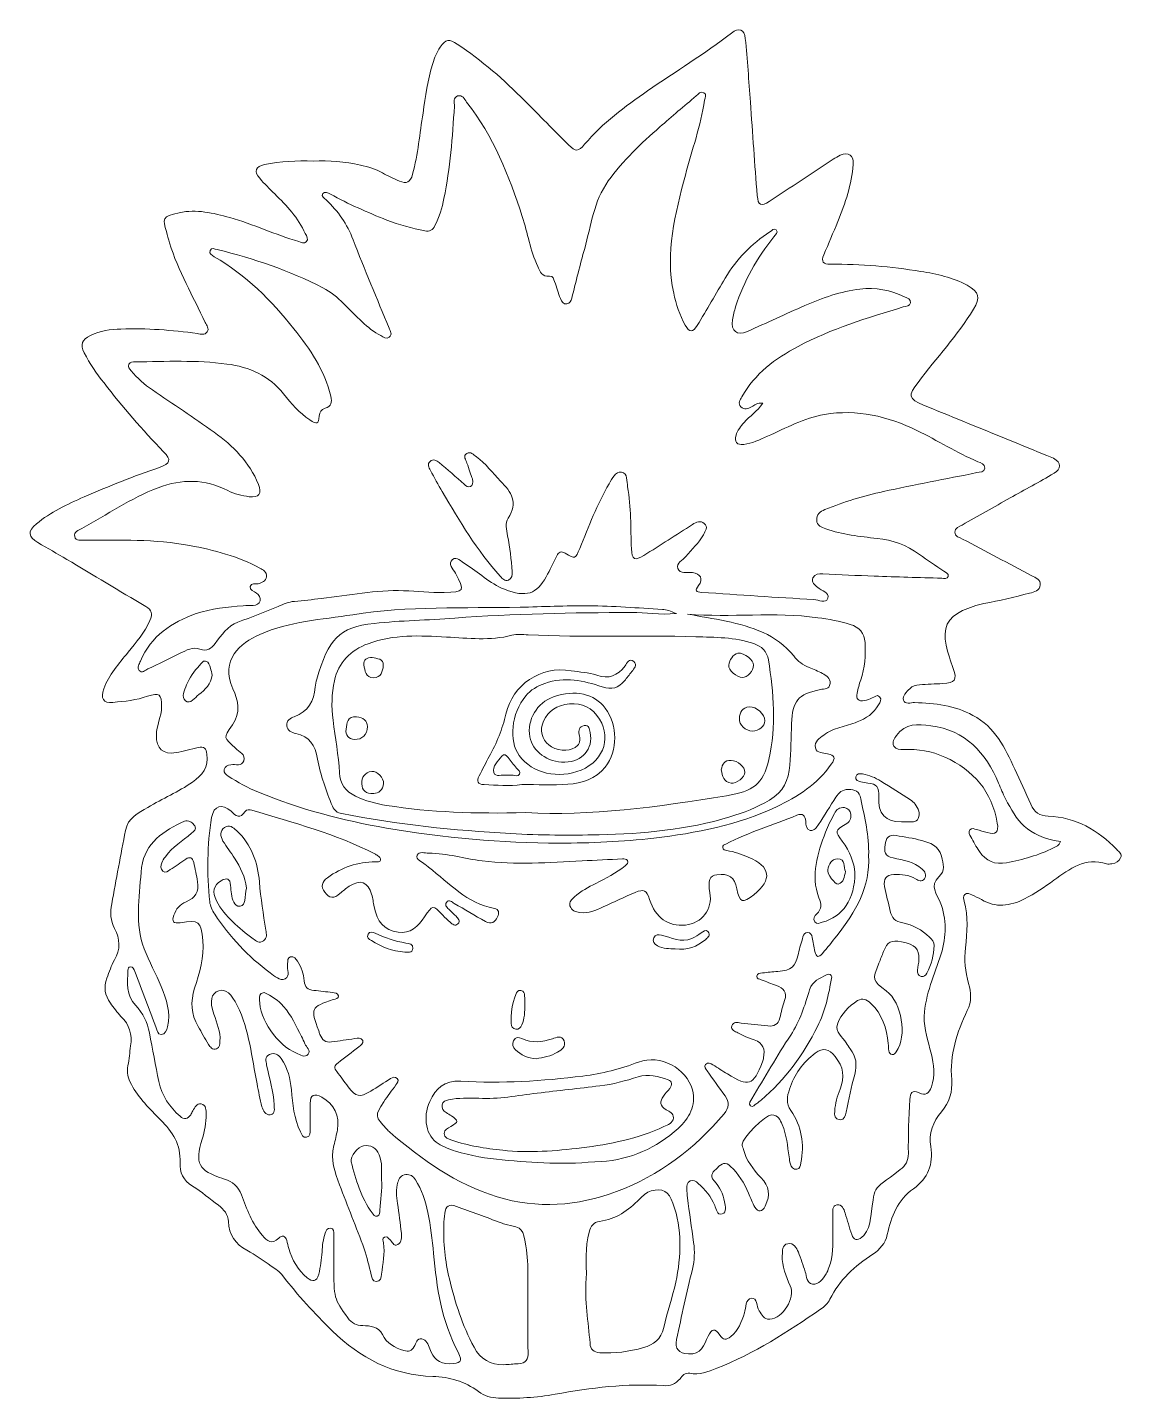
# Model space of a CAD drawing. Header units: inches. Extents: x 116 to 680, y -753 to -47.
import ezdxf

# ---------------------------------------------------------------- set-up
doc = ezdxf.new("R2010")
doc.units = ezdxf.units.IN
doc.header["$MEASUREMENT"] = 0
doc.layers.add('Layer 1', color=7, linetype='Continuous')

# ---------------------------------------------------------------- blocks, each defined once
blk = doc.blocks.new('block 3')
at = {"layer": 'Layer 1', "color": 7, "lineweight": 9}
for points, knots in [([(263.55, -115.63), (271.59, -115.03), (279.73, -115.88), (287.79, -117.58), (291.74, -118.41), (295.52, -119.71), (299.1, -121.65), (301.95, -123.2), (304.89, -124.58), (307.87, -125.86), (311.44, -127.39), (313.52, -126.48), (314.64, -122.37), (317.47, -112.01), (318.31, -101.36), (320.01, -90.83), (321.4, -82.29), (322.39, -73.66), (325, -65.36), (325.94, -62.4), (327.07, -59.51), (328.87, -56.96), (331.81, -52.8), (333.38, -52.54), (337.64, -55.34), (350.37, -63.72), (361.74, -73.73), (372.46, -84.51), (379.99, -92.09), (387.47, -99.72), (395.04, -107.26), (398.69, -110.89), (400, -110.77), (403.25, -106.91), (412.53, -95.9), (424.01, -87.49), (435.72, -79.35), (450.07, -69.37), (465.13, -60.43), (478.91, -49.61), (482.58, -46.73), (485.57, -47.75), (486.04, -52.39), (487.14, -63.3), (487.85, -74.26), (488.66, -85.2), (489.84, -101.23), (490.86, -117.28), (492.2, -133.3), (492.63, -138.43), (494.11, -139.06), (498.38, -136.3), (509.42, -129.16), (520.36, -121.86), (531.35, -114.64), (532.52, -113.88), (533.67, -113.04), (534.94, -112.51), (539.19, -110.72), (542.04, -112.68), (541.66, -117.27), (540.8, -127.54), (537.63, -137.22), (533.7, -146.67), (531.33, -152.39), (528.94, -158.09), (526.48, -163.77), (524.96, -167.27), (526.19, -168.71), (529.81, -168.68), (545.48, -168.51), (561.05, -169.84), (576.48, -172.36), (584.69, -173.7), (592.94, -175.44), (600.39, -179.51), (606.56, -182.89), (607.33, -185.88), (603.64, -191.86), (595.32, -205.33), (584.52, -216.93), (575.01, -229.5), (569.85, -236.32), (569.96, -237.91), (577.88, -241.18), (599.03, -249.91), (620.24, -258.51), (641.43, -267.15), (642.58, -267.62), (643.78, -268), (644.85, -268.6), (648.83, -270.84), (649.05, -274.02), (645.09, -276.34), (637.62, -280.72), (629.97, -284.79), (622.41, -289.02), (614.18, -293.63), (605.95, -298.24), (597.77, -302.95), (596.23, -303.83), (594.02, -304.48), (594.01, -306.67), (594, -308.97), (596.38, -309.34), (597.92, -310.16), (609.78, -316.52), (621.71, -322.76), (633.58, -329.09), (635.57, -330.15), (638.33, -330.98), (638.01, -333.83), (637.67, -336.74), (634.85, -337.51), (632.5, -338.09), (624.69, -340.01), (616.88, -341.96), (608.98, -343.43), (605.11, -344.15), (601.47, -345.39), (598, -347), (590.15, -350.65), (587.56, -356.13), (589.52, -364.89), (590.42, -368.95), (591.79, -372.93), (593.19, -376.86), (595.23, -382.58), (593.99, -384.43), (587.79, -384.62), (583.77, -384.74), (579.75, -385.04), (575.74, -385.22), (573.81, -385.3), (572.11, -385.78), (570.72, -387.24), (569.1, -388.94), (566.9, -390.93), (567.5, -393.08), (568.23, -395.64), (571.25, -394.34), (573.25, -394.39), (583.71, -394.65), (593.95, -395.97), (603.33, -400.96), (614.58, -406.95), (619.82, -417.73), (624.86, -428.62), (627.64, -434.64), (630.5, -440.64), (633.07, -446.76), (634.79, -450.87), (637.72, -452.7), (642, -452.88), (656.28, -453.48), (667.73, -459.96), (677.37, -470.1), (678.48, -471.27), (680.39, -472.22), (679.36, -474.32), (678.48, -476.08), (676.89, -477.08), (674.94, -477.36), (674.03, -477.5), (673.01, -477.66), (672.18, -477.39), (661.13, -473.82), (653.16, -480.09), (645.05, -485.83), (640.12, -489.32), (635.22, -492.82), (629.8, -495.53), (622.45, -499.2), (615.12, -500.21), (607.66, -495.83), (606.06, -494.89), (604.36, -494.11), (602.66, -493.38), (601.56, -492.91), (600.35, -492.16), (599.19, -493.19), (598.05, -494.2), (598.53, -495.46), (598.84, -496.66), (600.91, -504.6), (600.39, -512.61), (599.5, -520.64), (598.82, -526.86), (599.23, -533.02), (601.06, -539.01), (602.52, -543.78), (602.63, -548.23), (600.39, -552.95), (595.03, -564.21), (591.15, -575.81), (592.35, -588.68), (592.9, -594.63), (591.2, -600.4), (587.11, -605.1), (582.6, -610.28), (580.5, -616.22), (581.57, -623.06), (583, -632.16), (580.18, -639.35), (572.62, -644.74), (564.53, -650.5), (561.2, -659.1), (559.16, -668.31), (558.14, -672.92), (555.41, -676.05), (551.67, -678.46), (542.42, -684.42), (534.64, -691.72), (529.61, -701.68), (528.55, -703.78), (526.79, -705.39), (524.86, -706.72), (507.87, -718.37), (490.67, -729.68), (471.31, -737.15), (466.87, -738.86), (462.39, -740.75), (457.38, -739.78), (454.99, -739.32), (453.64, -741.08), (452.4, -742.6), (450.15, -745.39), (447.39, -746.38), (443.85, -746.14), (425.03, -744.9), (406.52, -747.23), (388.04, -750.6), (378.46, -752.35), (368.68, -752.79), (358.9, -752.54), (355.09, -752.44), (351.65, -751.49), (348.53, -749.13), (341.63, -743.89), (333.55, -741.7), (325.1, -741.42), (304.47, -740.74), (287.64, -732), (273.18, -717.86), (264.09, -708.97), (255.5, -699.65), (247.79, -689.53), (246.14, -687.37), (243.93, -686), (241.76, -684.54), (237.65, -681.77), (233.68, -678.72), (229.31, -676.44), (223.18, -673.24), (220.2, -668.34), (219.76, -661.67), (219.51, -657.94), (217.52, -655.37), (214.65, -653.25), (210.16, -649.95), (205.9, -646.3), (201.2, -643.34), (196.58, -640.44), (194.54, -636.35), (194.84, -631.31), (195.38, -622.08), (190.92, -615.37), (184.84, -609.25), (179.28, -603.65), (173.66, -598.12), (169.76, -591.09), (168.02, -587.95), (167.35, -584.85), (168.02, -581.31), (168.65, -577.97), (168.9, -574.56), (169.4, -571.2), (170.26, -565.29), (168.85, -560.25), (164.42, -556), (162.32, -553.99), (160.67, -551.48), (158.95, -549.1), (156.12, -545.19), (155.43, -540.91), (157.18, -536.36), (158.4, -533.18), (159.38, -529.84), (161.08, -526.94), (164.32, -521.42), (163.94, -516.08), (161.1, -510.72), (158.93, -506.65), (158.85, -502.4), (159.64, -498.06), (161.96, -485.44), (164.35, -472.84), (166.72, -460.23), (167.95, -453.73), (173.44, -451.22), (178.27, -448.35), (185.84, -443.85), (194.04, -440.44), (201.26, -435.32), (206.2, -431.81), (209.7, -427.66), (208.68, -420.98), (208.24, -418.1), (207.34, -416.73), (204.18, -417.57), (200.45, -418.56), (196.67, -419.43), (192.86, -420.12), (186.11, -421.33), (182.58, -418.09), (182.65, -411.22), (182.69, -406.19), (185.34, -401.71), (185.33, -396.66), (185.31, -390), (184.26, -389.05), (178.09, -391.17), (172.32, -393.16), (166.3, -393.72), (160.31, -394.31), (155.3, -394.81), (153.77, -392.12), (155.55, -387.3), (158.26, -380.01), (163.29, -374.32), (168.13, -368.49), (172.38, -363.36), (176.5, -358.21), (179.34, -352.09), (180.9, -348.73), (180.33, -346.72), (177.16, -344.85), (163.56, -336.86), (150.05, -328.71), (136.49, -320.65), (131.57, -317.73), (126.58, -314.93), (121.66, -312.02), (116.54, -308.98), (116.23, -306.21), (120.84, -302.38), (128.18, -296.3), (136.77, -292.3), (145.4, -288.49), (158.14, -282.88), (171.1, -277.82), (184.25, -273.27), (189.94, -271.3), (190.46, -269.45), (186.37, -265.23), (175.47, -254), (165.28, -242.17), (155.68, -229.82), (151.88, -224.92), (148.26, -219.89), (145.51, -214.32), (143.3, -209.84), (144.26, -207.74), (148.69, -205.39), (153.66, -202.77), (159.04, -202.24), (164.43, -202.04), (177.6, -201.55), (190.7, -202.6), (203.76, -204.36), (205.54, -204.6), (207.62, -205.43), (208.87, -203.46), (209.95, -201.76), (208.56, -200.19), (207.86, -198.71), (201.46, -185.16), (193.95, -172.1), (189.4, -157.72), (188.8, -155.81), (188.46, -153.81), (187.89, -151.89), (185.95, -145.35), (185.32, -144.07), (194.47, -142.12), (203.3, -140.24), (211.96, -142.25), (220.53, -144.65), (232.61, -148.03), (243.93, -153.54), (255.98, -156.96), (257.26, -157.32), (258.73, -158.41), (259.89, -157.15), (261.2, -155.73), (260.01, -154.3), (259.39, -152.9), (255.78, -144.8), (249.79, -138.57), (243.6, -132.47), (240.96, -129.86), (238.31, -127.23), (235.89, -124.43), (232.72, -120.76), (233.74, -118.31), (238.41, -117.39), (246.65, -115.76), (254.96, -115.15), (263.55, -115.63)], [0, 0, 0, 0, 1, 1, 1, 2, 2, 2, 3, 3, 3, 4, 4, 4, 5, 5, 5, 6, 6, 6, 7, 7, 7, 8, 8, 8, 9, 9, 9, 10, 10, 10, 11, 11, 11, 12, 12, 12, 13, 13, 13, 14, 14, 14, 15, 15, 15, 16, 16, 16, 17, 17, 17, 18, 18, 18, 19, 19, 19, 20, 20, 20, 21, 21, 21, 22, 22, 22, 23, 23, 23, 24, 24, 24, 25, 25, 25, 26, 26, 26, 27, 27, 27, 28, 28, 28, 29, 29, 29, 30, 30, 30, 31, 31, 31, 32, 32, 32, 33, 33, 33, 34, 34, 34, 35, 35, 35, 36, 36, 36, 37, 37, 37, 38, 38, 38, 39, 39, 39, 40, 40, 40, 41, 41, 41, 42, 42, 42, 43, 43, 43, 44, 44, 44, 45, 45, 45, 46, 46, 46, 47, 47, 47, 48, 48, 48, 49, 49, 49, 50, 50, 50, 51, 51, 51, 52, 52, 52, 53, 53, 53, 54, 54, 54, 55, 55, 55, 56, 56, 56, 57, 57, 57, 58, 58, 58, 59, 59, 59, 60, 60, 60, 61, 61, 61, 62, 62, 62, 63, 63, 63, 64, 64, 64, 65, 65, 65, 66, 66, 66, 67, 67, 67, 68, 68, 68, 69, 69, 69, 70, 70, 70, 71, 71, 71, 72, 72, 72, 73, 73, 73, 74, 74, 74, 75, 75, 75, 76, 76, 76, 77, 77, 77, 78, 78, 78, 79, 79, 79, 80, 80, 80, 81, 81, 81, 82, 82, 82, 83, 83, 83, 84, 84, 84, 85, 85, 85, 86, 86, 86, 87, 87, 87, 88, 88, 88, 89, 89, 89, 90, 90, 90, 91, 91, 91, 92, 92, 92, 93, 93, 93, 94, 94, 94, 95, 95, 95, 96, 96, 96, 97, 97, 97, 98, 98, 98, 99, 99, 99, 100, 100, 100, 101, 101, 101, 102, 102, 102, 103, 103, 103, 104, 104, 104, 105, 105, 105, 106, 106, 106, 107, 107, 107, 108, 108, 108, 109, 109, 109, 110, 110, 110, 111, 111, 111, 112, 112, 112, 113, 113, 113, 114, 114, 114, 115, 115, 115, 116, 116, 116, 117, 117, 117, 118, 118, 118, 119, 119, 119, 120, 120, 120, 121, 121, 121, 122, 122, 122, 123, 123, 123, 124, 124, 124, 125, 125, 125, 126, 126, 126, 127, 127, 127, 128, 128, 128, 129, 129, 129, 130, 130, 130, 131, 131, 131, 132, 132, 132, 133, 133, 133, 134, 134, 134, 135, 135, 135, 136, 136, 136, 136]), ([(495.04, -240.17), (492.23, -239.92), (490.81, -241.18), (489.26, -242.04), (487.42, -243.06), (485.47, -243.85), (483.73, -242.05), (482.02, -240.28), (483.42, -238.62), (484.3, -237.01), (490.91, -224.98), (501.47, -217.3), (513.21, -211.03), (530.37, -201.86), (548.9, -196.3), (567.41, -190.69), (568.8, -190.27), (570.87, -190.4), (571.12, -188.5), (571.36, -186.61), (569.48, -186.08), (568.11, -185.44), (560.81, -182), (553.21, -180.51), (545.11, -181.5), (535.17, -182.72), (525.84, -185.95), (516.75, -189.93), (506.83, -194.26), (497.04, -198.91), (487.12, -203.24), (481.68, -205.63), (478.57, -203.16), (479.44, -197.31), (479.78, -195.03), (480.37, -192.76), (481.06, -190.56), (485.28, -177.28), (492.07, -165.4), (500.78, -154.55), (501.57, -153.57), (503.21, -152.36), (501.91, -151.01), (500.88, -149.94), (499.65, -151.32), (498.68, -151.95), (489.22, -158.17), (481.48, -166.04), (475.7, -175.8), (470.9, -183.92), (466.19, -192.1), (461.3, -200.16), (458.99, -203.97), (457.3, -203.94), (455.09, -200.05), (452.18, -194.91), (450.4, -189.31), (449.15, -183.53), (444.64, -162.62), (449.92, -142.67), (455.15, -122.75), (458.52, -109.9), (463.14, -97.37), (465.05, -84.15), (465.23, -82.88), (466.42, -81.28), (464.72, -80.37), (462.99, -79.43), (461.87, -81.03), (460.74, -81.99), (454.48, -87.28), (448.2, -92.56), (442.03, -97.97), (432.36, -106.44), (423.08, -115.23), (415.47, -125.76), (407.9, -136.24), (406.6, -148.68), (403.29, -160.51), (400.92, -168.99), (398.86, -177.56), (396.64, -186.08), (396.28, -187.45), (395.77, -188.89), (394.14, -189.1), (392.23, -189.34), (391.37, -187.82), (390.81, -186.39), (389.7, -183.51), (388.88, -180.52), (387.8, -177.63), (387.34, -176.39), (387.01, -174.54), (385.24, -174.79), (381.2, -175.36), (380.35, -172.42), (379.11, -169.76), (375.27, -161.57), (373.91, -152.61), (371.15, -144.09), (364.34, -123.11), (356.32, -102.71), (342.49, -85.15), (341.3, -83.64), (340.27, -81.23), (337.86, -82.03), (335.37, -82.85), (336.28, -85.41), (336.17, -87.31), (335.25, -103.23), (333.97, -119.11), (330.82, -134.76), (329.85, -139.58), (328.45, -144.35), (326.18, -148.81), (325.04, -151.04), (323.52, -152.06), (320.96, -151.51), (314.3, -150.07), (307.68, -148.44), (301.35, -145.92), (291.44, -141.97), (281.64, -137.74), (272.29, -132.55), (271.06, -131.87), (269.42, -131.02), (268.47, -132.25), (267.3, -133.76), (269.23, -134.69), (270.12, -135.53), (276.25, -141.36), (280.94, -147.95), (284, -156.04), (289.8, -171.37), (296.36, -186.4), (302.55, -201.58), (303.16, -203.05), (304.45, -204.82), (302.58, -206.21), (301.08, -207.33), (299.7, -206.12), (298.31, -205.45), (294.64, -203.66), (291.62, -201.08), (288.64, -198.33), (282.06, -192.29), (276.6, -185), (268.4, -180.78), (251.1, -171.88), (232.82, -165.74), (213.99, -161.13), (212.69, -160.81), (211.04, -159.9), (210.32, -161.64), (209.66, -163.26), (211.25, -164.1), (212.43, -164.78), (228.8, -174.2), (241.87, -187.32), (253.51, -201.92), (261.83, -212.36), (269.28, -223.36), (272.53, -236.65), (273.27, -239.71), (272.77, -241.88), (269.56, -242.84), (267.49, -243.46), (266.74, -244.74), (266.53, -246.9), (266.12, -251.09), (265.38, -251.26), (261.67, -248.8), (256.3, -245.23), (252.13, -240.35), (248.19, -235.45), (240.6, -226), (230.58, -221.59), (219.03, -220.06), (203.33, -217.99), (187.54, -218.71), (171.77, -218.95), (170.55, -218.97), (169.13, -218.76), (168.5, -220.14), (167.9, -221.47), (168.81, -222.54), (169.59, -223.48), (172.78, -227.31), (176.48, -230.6), (180.59, -233.41), (191.18, -240.66), (201.99, -247.62), (212.38, -255.14), (222.12, -262.19), (230.58, -270.56), (235.24, -282.02), (237.15, -286.71), (235.51, -289), (230.51, -288.37), (226.67, -287.88), (222.9, -286.96), (219.4, -285.19), (207.65, -279.23), (195.87, -279.07), (183.5, -283.78), (169.48, -289.12), (157.29, -297.66), (144.27, -304.75), (142.57, -305.67), (140.02, -306.4), (140.58, -308.88), (141.18, -311.56), (143.84, -310.67), (145.71, -310.68), (163.8, -310.84), (181.92, -310.13), (199.86, -313.52), (212.38, -315.88), (224.63, -318.95), (235.91, -325.1), (237.64, -326.05), (239.66, -327.12), (239.36, -329.57), (239.07, -331.94), (237.09, -332.66), (235.07, -333.22), (233.66, -333.61), (231.42, -332.68), (231, -334.55), (230.55, -336.58), (232.96, -336.99), (234.23, -338.01), (235.49, -339.01), (236.59, -340.24), (236.13, -341.94), (235.68, -343.64), (234.12, -344.23), (232.51, -344.36), (230.81, -344.5), (229.1, -344.39), (227.4, -344.52), (219.22, -345.13), (211.06, -345.9), (203.23, -348.58), (190.44, -352.96), (179.98, -360.1), (174.49, -373.05), (173.84, -374.58), (172.48, -376.32), (173.73, -377.79), (175.2, -379.51), (176.85, -377.79), (178.29, -377.1), (183.87, -374.43), (189.38, -371.6), (194.99, -369.01), (198.17, -367.55), (201.35, -365.44), (205.13, -366.85), (208.7, -368.19), (210.88, -366.65), (213, -363.89), (216.27, -359.65), (219.13, -354.96), (224.67, -352.97), (231.65, -350.45), (238.52, -347.62), (245.42, -344.88), (248.14, -343.8), (250.69, -342.45), (253.77, -342.28), (258.39, -342.03), (262.99, -341.28), (267.6, -340.8), (281.73, -339.32), (295.71, -336.23), (310.04, -336.79), (316.99, -337.06), (323.91, -337.93), (330.9, -337.75), (341.48, -337.47), (341.77, -337.02), (336.67, -327.69), (335.49, -325.54), (332.65, -322.97), (335.22, -320.75), (337.44, -318.84), (339.66, -321.75), (341.7, -322.96), (348.61, -327.07), (354.32, -333.07), (361.92, -336.05), (373.37, -340.54), (378.55, -338.35), (383.49, -329.63), (385.47, -326.14), (387.1, -322.45), (388.9, -318.85), (389.89, -316.86), (391.06, -316.16), (393.3, -317.53), (398.36, -320.63), (398.52, -320.56), (400.78, -315), (405.36, -303.68), (409.69, -292.25), (415.91, -281.69), (417.43, -279.11), (419.05, -275.23), (422.26, -275.72), (425.58, -276.23), (424.95, -280.52), (425.43, -283.23), (427.3, -293.79), (426.93, -304.51), (427.39, -315.17), (427.63, -320.83), (429.1, -321.55), (433.79, -318.62), (442.19, -313.38), (450.52, -308.01), (458.87, -302.68), (460.81, -301.45), (463.01, -300.56), (464.9, -302.14), (467.13, -304), (465.39, -306.12), (464.43, -307.98), (462.19, -312.31), (458.33, -315.35), (455.39, -319.12), (453.85, -321.09), (450.26, -322.52), (451.28, -325.3), (452.42, -328.42), (456.12, -327.11), (458.77, -327.46), (463.09, -328.03), (464.52, -330.66), (461.95, -334.13), (459.98, -336.8), (460.55, -337.47), (463.54, -337.66), (482.83, -338.89), (502.11, -340.27), (521.41, -341.34), (523.79, -341.48), (527.52, -343.63), (528.52, -340.7), (529.56, -337.67), (525.28, -336.87), (523.36, -335.06), (521.93, -333.71), (519.77, -332.67), (520.89, -330.18), (521.87, -328.01), (523.77, -327.94), (526, -328.08), (534.8, -328.61), (543.61, -328.97), (552.42, -329.28), (564.02, -329.69), (575.62, -330.01), (587.23, -330.34), (588.39, -330.37), (590.03, -330.89), (590.49, -329.4), (590.95, -327.92), (589.27, -327.44), (588.33, -326.77), (584.14, -323.84), (579.79, -321.15), (575.71, -318.08), (569.21, -313.2), (562.01, -310.77), (553.9, -309.85), (545.02, -308.85), (536.05, -307.91), (527.49, -304.94), (525.2, -304.14), (522.96, -303.32), (522.83, -300.48), (522.7, -297.56), (524.65, -296.01), (527.08, -295.01), (536.83, -291.01), (546.91, -287.94), (557.18, -285.7), (573.19, -282.22), (589.31, -279.28), (605.36, -275.98), (606.83, -275.68), (609.24, -275.94), (609.36, -273.62), (609.46, -271.57), (607.39, -270.97), (605.88, -270.34), (594.99, -265.81), (585.06, -259.4), (574.48, -254.28), (559.37, -246.98), (543.69, -243.22), (526.81, -246.02), (516.23, -247.78), (507.05, -253.07), (497.45, -257.29), (493.47, -259.04), (489.55, -260.94), (485.2, -261.49), (481.71, -261.93), (480.3, -260.13), (481.25, -256.73), (481.99, -254.12), (483.7, -252.16), (485.45, -250.15), (488.31, -246.85), (492.23, -244.49), (495.04, -240.17)], [0, 0, 0, 0, 1, 1, 1, 2, 2, 2, 3, 3, 3, 4, 4, 4, 5, 5, 5, 6, 6, 6, 7, 7, 7, 8, 8, 8, 9, 9, 9, 10, 10, 10, 11, 11, 11, 12, 12, 12, 13, 13, 13, 14, 14, 14, 15, 15, 15, 16, 16, 16, 17, 17, 17, 18, 18, 18, 19, 19, 19, 20, 20, 20, 21, 21, 21, 22, 22, 22, 23, 23, 23, 24, 24, 24, 25, 25, 25, 26, 26, 26, 27, 27, 27, 28, 28, 28, 29, 29, 29, 30, 30, 30, 31, 31, 31, 32, 32, 32, 33, 33, 33, 34, 34, 34, 35, 35, 35, 36, 36, 36, 37, 37, 37, 38, 38, 38, 39, 39, 39, 40, 40, 40, 41, 41, 41, 42, 42, 42, 43, 43, 43, 44, 44, 44, 45, 45, 45, 46, 46, 46, 47, 47, 47, 48, 48, 48, 49, 49, 49, 50, 50, 50, 51, 51, 51, 52, 52, 52, 53, 53, 53, 54, 54, 54, 55, 55, 55, 56, 56, 56, 57, 57, 57, 58, 58, 58, 59, 59, 59, 60, 60, 60, 61, 61, 61, 62, 62, 62, 63, 63, 63, 64, 64, 64, 65, 65, 65, 66, 66, 66, 67, 67, 67, 68, 68, 68, 69, 69, 69, 70, 70, 70, 71, 71, 71, 72, 72, 72, 73, 73, 73, 74, 74, 74, 75, 75, 75, 76, 76, 76, 77, 77, 77, 78, 78, 78, 79, 79, 79, 80, 80, 80, 81, 81, 81, 82, 82, 82, 83, 83, 83, 84, 84, 84, 85, 85, 85, 86, 86, 86, 87, 87, 87, 88, 88, 88, 89, 89, 89, 90, 90, 90, 91, 91, 91, 92, 92, 92, 93, 93, 93, 94, 94, 94, 95, 95, 95, 96, 96, 96, 97, 97, 97, 98, 98, 98, 99, 99, 99, 100, 100, 100, 101, 101, 101, 102, 102, 102, 103, 103, 103, 104, 104, 104, 105, 105, 105, 106, 106, 106, 107, 107, 107, 108, 108, 108, 109, 109, 109, 110, 110, 110, 111, 111, 111, 112, 112, 112, 113, 113, 113, 114, 114, 114, 115, 115, 115, 116, 116, 116, 117, 117, 117, 118, 118, 118, 119, 119, 119, 120, 120, 120, 121, 121, 121, 122, 122, 122, 123, 123, 123, 124, 124, 124, 125, 125, 125, 126, 126, 126, 127, 127, 127, 128, 128, 128, 129, 129, 129, 130, 130, 130, 131, 131, 131, 132, 132, 132, 133, 133, 133, 134, 134, 134, 135, 135, 135, 136, 136, 136, 137, 137, 137, 138, 138, 138, 139, 139, 139, 139]), ([(450.53, -348.59), (447.47, -347.2), (445.48, -346.51), (443.31, -346.39), (430.64, -345.71), (417.99, -344.59), (405.29, -344.54), (393.52, -344.5), (381.77, -345.05), (370.01, -345.29), (341.25, -345.85), (312.43, -344.63), (283.84, -349.13), (267.69, -351.67), (251.22, -352.55), (235.94, -359.28), (225.75, -363.77), (215.38, -372.37), (222.13, -387.28), (224.83, -393.26), (226.19, -399.46), (221.87, -405.82), (216.79, -413.29), (217.47, -412.04), (223.41, -417.84), (225.28, -419.67), (228.74, -421.13), (227.67, -424.39), (226.7, -427.32), (223.4, -426.08), (221.07, -426.39), (219.4, -426.62), (217.97, -427.1), (217.64, -428.93), (217.36, -430.52), (218.39, -431.54), (219.63, -432.3), (224.63, -435.4), (229.77, -438.29), (235.21, -440.54), (256.46, -449.32), (278.56, -455.06), (301.18, -459), (330.68, -464.15), (360.38, -466.71), (390.3, -466.76), (406.55, -466.79), (422.75, -466.04), (438.93, -464.16), (460.74, -461.64), (482.08, -457.47), (502.04, -448.09), (513.03, -442.93), (523.18, -436.37), (530.34, -426.14), (532.67, -422.82), (532.18, -421.64), (528.41, -420.71), (526.12, -420.15), (522.89, -420.68), (522.18, -417.7), (521.41, -414.46), (524.33, -412.79), (526.45, -411.1), (528.88, -409.15), (531.81, -408.08), (534.81, -407.22), (537.79, -406.37), (540.76, -405.47), (543.65, -404.37), (548.23, -402.62), (552.18, -399.96), (554.7, -395.58), (555.45, -394.28), (556.61, -392.86), (555.14, -391.38), (553.71, -389.95), (552.63, -391.64), (551.42, -392.03), (550.1, -392.47), (548.81, -393.06), (547.45, -393.33), (544.37, -393.92), (542.96, -392.58), (543.64, -389.47), (544.13, -387.2), (544.73, -384.95), (545.48, -382.76), (547.61, -376.49), (548.17, -370.06), (547.72, -363.52), (547.38, -358.62), (544.8, -355.52), (540.1, -354.12), (534.62, -352.49), (529.05, -351.48), (523.35, -350.68), (501.03, -347.57), (478.61, -350.73), (456.28, -348.83), (462.97, -350.06), (469.62, -351.09), (476.23, -352.51), (489.44, -355.37), (502.07, -359.27), (510.96, -370.37), (513.17, -373.14), (515.69, -375.16), (519, -376.38), (521.31, -377.23), (523.6, -378.23), (525.76, -379.41), (527.79, -380.51), (529.93, -381.75), (529.69, -384.62), (529.42, -387.82), (526.74, -387.25), (524.76, -387.65), (513.24, -390), (510.2, -393.62), (509.85, -405.27), (509.64, -412.39), (509.49, -419.51), (508.99, -426.61), (508.46, -434.24), (505.62, -440.47), (498.5, -444.59), (492, -448.36), (485.19, -451.13), (478.06, -453.29), (456.09, -459.93), (433.45, -461.94), (410.68, -462.45), (395.53, -462.79), (380.36, -462.72), (365.18, -461.84), (335.96, -460.15), (306.92, -457.31), (278.19, -451.55), (275.84, -451.08), (274.3, -450.06), (273.37, -447.8), (270.11, -439.91), (267.25, -431.78), (265.71, -423.5), (264.37, -416.32), (261.71, -411.85), (254.45, -410.31), (252.38, -409.87), (250.09, -408.8), (249.82, -406.29), (249.55, -403.68), (251.71, -402.38), (253.72, -401.67), (260.94, -399.11), (263.75, -393.58), (264.54, -386.51), (264.69, -385.13), (264.93, -383.74), (265.31, -382.41), (271.22, -361.62), (276.71, -355.61), (294.77, -353.63), (308.59, -352.12), (322.53, -351.99), (336.42, -350.9), (366.65, -348.53), (397.02, -348.17), (427.36, -347.94), (434.63, -347.89), (441.84, -349.34), (450.53, -348.59)], [0, 0, 0, 0, 1, 1, 1, 2, 2, 2, 3, 3, 3, 4, 4, 4, 5, 5, 5, 6, 6, 6, 7, 7, 7, 8, 8, 8, 9, 9, 9, 10, 10, 10, 11, 11, 11, 12, 12, 12, 13, 13, 13, 14, 14, 14, 15, 15, 15, 16, 16, 16, 17, 17, 17, 18, 18, 18, 19, 19, 19, 20, 20, 20, 21, 21, 21, 22, 22, 22, 23, 23, 23, 24, 24, 24, 25, 25, 25, 26, 26, 26, 27, 27, 27, 28, 28, 28, 29, 29, 29, 30, 30, 30, 31, 31, 31, 32, 32, 32, 33, 33, 33, 34, 34, 34, 35, 35, 35, 36, 36, 36, 37, 37, 37, 38, 38, 38, 39, 39, 39, 40, 40, 40, 41, 41, 41, 42, 42, 42, 43, 43, 43, 44, 44, 44, 45, 45, 45, 46, 46, 46, 47, 47, 47, 48, 48, 48, 49, 49, 49, 50, 50, 50, 51, 51, 51, 52, 52, 52, 53, 53, 53, 54, 54, 54, 55, 55, 55, 56, 56, 56, 57, 57, 57, 57]), ([(372.93, -451.08), (405.63, -453), (441.07, -448.16), (476.33, -442.36), (490.12, -440.1), (495.17, -436.6), (498.16, -423.62), (502.07, -406.61), (500.63, -389.48), (497.93, -372.42), (497.22, -367.95), (494.59, -365.41), (490.35, -363.99), (480.63, -360.73), (470.48, -360.78), (460.49, -360.47), (431.72, -359.57), (402.9, -360.97), (374.12, -359.48), (371.35, -359.34), (368.43, -359.08), (365.8, -359.75), (354.6, -362.57), (343.36, -361.29), (332.11, -360.65), (318.49, -359.88), (304.84, -359.18), (291.71, -364.07), (282.66, -367.44), (276.45, -373.84), (274.39, -383.2), (272.94, -389.77), (272.79, -396.56), (273.65, -403.48), (274.78, -412.51), (276.6, -421.48), (276.94, -430.64), (277.15, -436.15), (280.16, -440.13), (285.24, -442.58), (290.32, -445.04), (295.71, -446.44), (301.2, -447.33), (323.89, -451.02), (346.77, -451.63), (372.93, -451.08)], [0, 0, 0, 0, 1, 1, 1, 2, 2, 2, 3, 3, 3, 4, 4, 4, 5, 5, 5, 6, 6, 6, 7, 7, 7, 8, 8, 8, 9, 9, 9, 10, 10, 10, 11, 11, 11, 12, 12, 12, 13, 13, 13, 14, 14, 14, 15, 15, 15, 15]), ([(211.37, -380.23), (211.09, -379.04), (210.88, -377.82), (210.52, -376.65), (210.06, -375.2), (209.78, -373.39), (208.05, -373.01), (206.42, -372.65), (205.83, -374.37), (204.9, -375.34), (202.1, -378.26), (199.71, -381.45), (198.24, -385.28), (197.19, -388.02), (195.29, -391.58), (197.64, -393.47), (200.24, -395.56), (202.5, -391.82), (204.49, -390.26), (207.71, -387.74), (210.92, -384.89), (211.37, -380.23)], [0, 0, 0, 0, 1, 1, 1, 2, 2, 2, 3, 3, 3, 4, 4, 4, 5, 5, 5, 6, 6, 6, 7, 7, 7, 7]), ([(648.39, -465.97), (630.69, -463.15), (625.89, -455.05), (620.08, -443.92), (618.72, -441.33), (617.65, -438.57), (616.51, -435.87), (609.85, -420.09), (599.53, -408.69), (581.54, -406.29), (574.91, -405.4), (568.43, -404.97), (563.93, -411.28), (562.79, -412.87), (561.46, -414.73), (562.56, -416.84), (563.61, -418.83), (565.7, -418.51), (567.54, -418.48), (574.9, -418.36), (582.06, -419.39), (588.8, -422.46), (603.58, -429.18), (613.17, -440.11), (615.86, -456.45), (616.65, -461.27), (615.2, -462.53), (610.57, -461.31), (608.78, -460.83), (607.01, -460.25), (605.21, -459.79), (604.06, -459.5), (602.74, -458.71), (601.77, -459.95), (600.85, -461.12), (601.68, -462.42), (602.2, -463.44), (603.54, -466.04), (604.98, -468.61), (606.61, -471.04), (609.96, -476.05), (614.66, -478), (620.64, -476.87), (629.02, -475.29), (637.17, -473.02), (644.83, -469.18), (646.17, -468.51), (647.77, -468.09), (648.39, -465.97)], [0, 0, 0, 0, 1, 1, 1, 2, 2, 2, 3, 3, 3, 4, 4, 4, 5, 5, 5, 6, 6, 6, 7, 7, 7, 8, 8, 8, 9, 9, 9, 10, 10, 10, 11, 11, 11, 12, 12, 12, 13, 13, 13, 14, 14, 14, 15, 15, 15, 16, 16, 16, 16]), ([(566.56, -455.85), (567.49, -455.85), (568.42, -455.92), (569.34, -455.83), (571.4, -455.64), (574.09, -456.55), (575.12, -454.06), (576.2, -451.47), (575.2, -448.88), (573.51, -446.71), (572.86, -445.87), (572.01, -445.13), (571.12, -444.55), (566.07, -441.26), (561.06, -437.92), (555.9, -434.82), (552.99, -433.07), (549.83, -431.73), (546.45, -431.14), (545.09, -430.91), (543.39, -430.84), (543, -432.59), (542.59, -434.44), (544.17, -434.84), (545.58, -435.14), (546.78, -435.4), (547.99, -435.76), (549.21, -435.85), (553.64, -436.15), (555.13, -438.12), (554.81, -442.81), (554.21, -451.76), (558.27, -455.86), (566.56, -455.85)], [0, 0, 0, 0, 1, 1, 1, 2, 2, 2, 3, 3, 3, 4, 4, 4, 5, 5, 5, 6, 6, 6, 7, 7, 7, 8, 8, 8, 9, 9, 9, 10, 10, 10, 11, 11, 11, 11]), ([(549.56, -473.06), (549.98, -462.97), (547.42, -453.53), (545.55, -443.98), (544.8, -440.14), (542.7, -439.06), (539.05, -439.12), (535.94, -439.17), (534.19, -440.8), (532.72, -443.08), (529.71, -447.76), (526.86, -452.55), (523.74, -457.16), (522.77, -458.6), (521.63, -460.69), (519.47, -460.2), (517.23, -459.68), (517.32, -457.36), (517.19, -455.57), (516.98, -452.44), (515.46, -451.27), (512.6, -452.43), (500.43, -457.36), (487.82, -461.22), (476.08, -467.22), (475.25, -467.64), (474.21, -467.9), (474.42, -469.09), (474.62, -470.18), (475.62, -470.41), (476.55, -470.56), (480.39, -471.21), (484.02, -472.51), (487.6, -474.01), (499.16, -478.85), (500.14, -485.44), (490.44, -493.33), (484.66, -498.03), (483.13, -497.5), (481.74, -490.27), (480.62, -484.43), (477.34, -482.13), (471.43, -483.04), (467.56, -483.63), (466.72, -485.81), (467.83, -492.33), (469.29, -500.83), (463.78, -508.04), (455.15, -508.94), (446.37, -509.86), (439.83, -505.18), (436.71, -495.77), (435.13, -490.98), (433.97, -490.26), (429.34, -492.17), (423.77, -494.46), (418.33, -497.07), (412.86, -499.61), (409.04, -501.38), (405.19, -503), (400.86, -502.51), (398.6, -502.26), (396.52, -501.33), (395.73, -499.09), (394.98, -496.98), (396.8, -495.71), (398.1, -494.43), (401.25, -491.35), (405.2, -489.51), (409.04, -487.5), (414.25, -484.79), (419.55, -482.2), (424.13, -478.45), (424.94, -477.78), (425.99, -477.06), (425.31, -475.76), (424.8, -474.8), (423.78, -474.84), (422.84, -474.88), (415.89, -475.21), (408.94, -475.55), (401.98, -475.89), (384.85, -476.72), (367.76, -478.11), (350.56, -475.91), (341.35, -474.73), (332.37, -472.05), (323.04, -471.96), (320.97, -471.94), (317.81, -470.82), (317.06, -472.89), (316.13, -475.42), (319.57, -476.2), (321.16, -477.72), (321.72, -478.25), (322.31, -478.75), (322.92, -479.22), (333.52, -487.34), (342.64, -497.81), (356.76, -500.35), (359.14, -500.78), (359.44, -502.74), (358.47, -504.73), (357.15, -507.46), (355.18, -508.89), (352.13, -507.14), (346.77, -504.06), (341.46, -500.89), (336.08, -497.84), (334.87, -497.16), (333.46, -495.34), (332.11, -497.3), (330.97, -498.97), (332.69, -500.1), (333.71, -501.19), (334.76, -502.32), (335.94, -503.34), (337.01, -504.46), (338.05, -505.56), (339.62, -506.75), (337.96, -508.32), (336.47, -509.74), (335.08, -508.51), (333.92, -507.47), (332.65, -506.34), (331.44, -505.14), (330.26, -503.91), (324.95, -498.39), (325.09, -498.48), (320.79, -504.77), (317.57, -509.49), (313.57, -513.67), (307.15, -512.66), (299.98, -511.53), (296.21, -507.18), (294.82, -499.5), (294.43, -497.37), (294.19, -495.19), (293.56, -493.13), (291.58, -486.66), (287.58, -485.24), (281.93, -488.98), (280.26, -490.08), (278.71, -491.4), (277.24, -492.76), (274.32, -495.45), (271.66, -495.18), (269.36, -492.1), (267.18, -489.17), (267.96, -486.67), (270.82, -484.56), (278.16, -479.15), (286.41, -476.52), (295.48, -476.36), (296.49, -476.34), (297.82, -477), (298.17, -475.46), (298.4, -474.45), (297.43, -473.84), (296.72, -473.26), (296.25, -472.87), (295.69, -472.56), (295.15, -472.28), (275.07, -461.93), (253.3, -456.3), (231.85, -449.82), (230.67, -449.46), (229.08, -449.3), (228.39, -450.45), (225.82, -454.7), (223.61, -452.75), (221.12, -450.37), (216.69, -446.15), (212.13, -447.42), (211.13, -453.49), (208.75, -467.9), (208.64, -482.43), (210.14, -496.94), (210.37, -499.15), (211.45, -501.46), (212.71, -503.34), (220.51, -515.01), (229.87, -525.26), (241.27, -533.51), (243.6, -535.19), (246.28, -537.91), (249.05, -536.61), (251.67, -535.38), (249.89, -531.81), (250.27, -529.3), (250.3, -529.15), (250.27, -528.99), (250.28, -528.84), (250.35, -527.46), (250.15, -525.76), (251.8, -525.29), (253.63, -524.77), (254.59, -526.31), (255.4, -527.63), (257.31, -530.7), (258.59, -534.09), (258.82, -537.65), (259.03, -541.01), (260.74, -542.25), (263.73, -542.57), (266.95, -542.92), (270.18, -543.29), (273.39, -543.74), (274.56, -543.91), (276.21, -543.85), (276.4, -545.37), (276.61, -547.07), (274.91, -546.97), (273.79, -547.34), (262.27, -551.14), (261.9, -551.95), (266.32, -563.49), (266.55, -564.06), (266.66, -564.68), (266.88, -565.26), (267.94, -568.04), (269.83, -569.59), (272.93, -569.16), (276.91, -568.61), (280.88, -567.96), (284.86, -567.44), (286.33, -567.25), (288.22, -566.59), (288.99, -568.41), (289.69, -570.06), (287.89, -570.79), (286.88, -571.6), (283.39, -574.42), (279.83, -577.15), (276.23, -579.83), (274.4, -581.21), (273.97, -582.51), (275.57, -584.43), (277.64, -586.93), (279.45, -589.65), (281.44, -592.21), (285.59, -597.53), (287.25, -597.91), (293.11, -594.49), (296.58, -592.46), (299.84, -590.08), (303.28, -588), (304.27, -587.4), (305.71, -586.82), (306.71, -587.97), (307.74, -589.17), (306.78, -590.27), (306.05, -591.28), (303.97, -594.16), (301.76, -596.96), (299.83, -599.94), (295.17, -607.19), (295.26, -607.62), (301.3, -614.02), (301.83, -614.58), (302.36, -615.15), (302.95, -615.65), (319.54, -629.75), (337.02, -642.42), (358.17, -648.89), (378.95, -655.24), (399.55, -653.69), (419.65, -646.19), (441.73, -637.95), (459.98, -624.18), (475.09, -606.14), (477.67, -603.06), (477.93, -600.16), (475.59, -596.92), (472.5, -592.66), (469.48, -588.35), (466.41, -584.07), (465.68, -583.06), (464.62, -581.97), (465.6, -580.78), (466.72, -579.42), (468.18, -580.19), (469.37, -580.92), (471.88, -582.45), (474.31, -584.11), (476.82, -585.64), (487.96, -592.44), (490.05, -591.72), (494.85, -579.47), (495.13, -578.75), (495.37, -578.01), (495.49, -577.25), (496.15, -573.02), (495.4, -569.62), (490.65, -568.1), (487.72, -567.17), (484.88, -565.87), (482.15, -564.45), (480.77, -563.73), (478.49, -563.05), (479.12, -560.91), (479.81, -558.59), (481.94, -559.17), (483.83, -559.41), (488.43, -559.99), (493.05, -560.41), (497.66, -560.91), (500.87, -561.25), (503.06, -560.16), (503.85, -556.81), (504.56, -553.8), (505.18, -550.75), (506.25, -547.86), (507.86, -543.52), (505.68, -541.48), (502.08, -540.09), (499.49, -539.09), (496.87, -538.15), (494.27, -537.17), (493.28, -536.8), (491.87, -536.58), (491.97, -535.26), (492.09, -533.62), (493.71, -533.75), (494.88, -533.61), (497.49, -533.29), (500.11, -533.06), (502.73, -532.83), (510.06, -532.2), (511.71, -530.72), (513.38, -523.57), (514.04, -520.71), (514.89, -517.89), (515.74, -515.07), (516.1, -513.88), (516.64, -512.63), (518.21, -512.74), (519.7, -512.84), (520.26, -514.06), (520.53, -515.28), (521.05, -517.7), (521.43, -520.14), (521.88, -522.57), (522.47, -525.75), (523.97, -525.74), (525.81, -523.56), (528.31, -520.6), (530.72, -517.57), (533.11, -514.53), (542.75, -502.27), (550.55, -489.28), (549.56, -473.06)], [0, 0, 0, 0, 1, 1, 1, 2, 2, 2, 3, 3, 3, 4, 4, 4, 5, 5, 5, 6, 6, 6, 7, 7, 7, 8, 8, 8, 9, 9, 9, 10, 10, 10, 11, 11, 11, 12, 12, 12, 13, 13, 13, 14, 14, 14, 15, 15, 15, 16, 16, 16, 17, 17, 17, 18, 18, 18, 19, 19, 19, 20, 20, 20, 21, 21, 21, 22, 22, 22, 23, 23, 23, 24, 24, 24, 25, 25, 25, 26, 26, 26, 27, 27, 27, 28, 28, 28, 29, 29, 29, 30, 30, 30, 31, 31, 31, 32, 32, 32, 33, 33, 33, 34, 34, 34, 35, 35, 35, 36, 36, 36, 37, 37, 37, 38, 38, 38, 39, 39, 39, 40, 40, 40, 41, 41, 41, 42, 42, 42, 43, 43, 43, 44, 44, 44, 45, 45, 45, 46, 46, 46, 47, 47, 47, 48, 48, 48, 49, 49, 49, 50, 50, 50, 51, 51, 51, 52, 52, 52, 53, 53, 53, 54, 54, 54, 55, 55, 55, 56, 56, 56, 57, 57, 57, 58, 58, 58, 59, 59, 59, 60, 60, 60, 61, 61, 61, 62, 62, 62, 63, 63, 63, 64, 64, 64, 65, 65, 65, 66, 66, 66, 67, 67, 67, 68, 68, 68, 69, 69, 69, 70, 70, 70, 71, 71, 71, 72, 72, 72, 73, 73, 73, 74, 74, 74, 75, 75, 75, 76, 76, 76, 77, 77, 77, 78, 78, 78, 79, 79, 79, 80, 80, 80, 81, 81, 81, 82, 82, 82, 83, 83, 83, 84, 84, 84, 85, 85, 85, 86, 86, 86, 87, 87, 87, 88, 88, 88, 89, 89, 89, 90, 90, 90, 91, 91, 91, 92, 92, 92, 93, 93, 93, 94, 94, 94, 95, 95, 95, 96, 96, 96, 97, 97, 97, 98, 98, 98, 99, 99, 99, 100, 100, 100, 101, 101, 101, 102, 102, 102, 103, 103, 103, 104, 104, 104, 105, 105, 105, 106, 106, 106, 107, 107, 107, 108, 108, 108, 109, 109, 109, 110, 110, 110, 111, 111, 111, 112, 112, 112, 113, 113, 113, 114, 114, 114, 115, 115, 115, 116, 116, 116, 117, 117, 117, 117]), ([(274.06, -683.65), (274.05, -701.44), (274.17, -701.35), (281.27, -711.19), (283.33, -714.04), (285.61, -715.13), (289.01, -715.21), (292.87, -715.31), (297.1, -715.68), (299.07, -719.73), (301.41, -724.53), (305.39, -726.56), (310.15, -728.03), (312.75, -728.84), (314.13, -728.24), (315.47, -726.02), (316.43, -724.43), (316.79, -721.59), (319.36, -722.05), (321.85, -722.49), (322.7, -724.92), (323.5, -727.19), (325.19, -731.95), (328.1, -734.81), (333.73, -734.84), (339.21, -734.87), (340.64, -733.77), (338.09, -728.95), (329.68, -712.97), (326.96, -695.67), (325.45, -678.02), (324.84, -670.93), (323.89, -663.89), (322.52, -656.9), (321.35, -650.92), (319.3, -645.28), (316.12, -640.07), (314.99, -638.21), (313.35, -637.23), (311.08, -637.44), (308.64, -637.66), (307.72, -639.32), (307.09, -641.37), (305.97, -645.03), (306.33, -648.7), (306.88, -652.4), (307.62, -657.45), (308.36, -662.5), (308.88, -667.58), (309.1, -669.7), (309.15, -672.29), (307.06, -673.46), (304.7, -674.77), (304.2, -671.83), (302.84, -670.83), (302.01, -670.23), (301.4, -668.92), (300.13, -669.63), (298.9, -670.33), (299.55, -671.56), (299.69, -672.59), (300.44, -678.05), (299.22, -683.39), (298.69, -688.76), (298.53, -690.39), (298.07, -692.46), (295.89, -692.48), (293.9, -692.51), (293.77, -690.5), (293.37, -689.07), (292.13, -684.6), (291.31, -679.99), (289.71, -675.65), (285.66, -664.63), (281.15, -653.78), (277.06, -642.77), (274.64, -636.27), (272.09, -629.7), (274.14, -622.48), (274.9, -619.81), (275.42, -617.06), (275.89, -614.33), (277.15, -607.09), (274.3, -601.25), (267.84, -597.62), (263.92, -595.41), (261.99, -596.39), (261.87, -600.83), (261.74, -605.32), (261.91, -609.82), (261.87, -614.31), (261.85, -615.83), (261.93, -617.7), (260.07, -618.19), (257.98, -618.73), (257.63, -616.62), (256.97, -615.38), (253.42, -608.63), (252.98, -601.17), (252.25, -593.79), (251.68, -588.02), (250.3, -582.5), (246.95, -577.67), (245.54, -575.63), (243.6, -574.38), (240.97, -575.61), (238.29, -576.86), (239.05, -578.91), (239.47, -581.15), (240.75, -587.98), (243.13, -594.62), (243.28, -601.64), (243.32, -603.47), (244.19, -606.23), (241.36, -606.61), (238.82, -606.95), (237.6, -604.61), (237.05, -602.49), (236.04, -598.61), (235.29, -594.65), (234.5, -590.71), (231.81, -577.1), (230.51, -563.16), (224.33, -550.4), (221.44, -544.44), (218.28, -541.58), (214.78, -542.79), (210.82, -544.16), (209.95, -547.99), (212.29, -554.82), (213.83, -559.36), (215.79, -563.78), (215.41, -568.74), (215.29, -570.29), (215.42, -572.06), (213.62, -572.67), (211.59, -573.35), (210.37, -571.81), (209.49, -570.4), (207.59, -567.4), (205.98, -564.21), (204.15, -561.16), (200.4, -554.88), (200.21, -548.39), (202.36, -541.52), (204.86, -533.55), (207.38, -525.53), (206.58, -516.98), (205.62, -506.9), (204.53, -506.06), (194.87, -507.76), (191.58, -508.33), (190.42, -507.04), (191.6, -503.92), (192.8, -500.79), (194.7, -498.22), (197.99, -496.95), (202.73, -495.12), (204.65, -491.6), (203.87, -486.66), (203.34, -483.31), (202.62, -479.98), (201.9, -476.66), (201.38, -474.24), (199.94, -473.62), (197.85, -474.99), (195.13, -476.76), (192.48, -478.64), (189.77, -480.42), (188.64, -481.17), (187.44, -482.3), (186.01, -481.19), (184.53, -480.04), (184.88, -478.35), (185.39, -476.9), (185.78, -475.77), (186.59, -474.77), (187.29, -473.76), (190.83, -468.71), (196.2, -465.67), (200.72, -461.7), (201.91, -460.66), (203.43, -459.72), (202.39, -457.92), (201.44, -456.28), (199.96, -455.02), (197.84, -455.33), (196.95, -455.47), (196.09, -455.92), (195.26, -456.33), (184.51, -461.62), (175.7, -468.03), (174.77, -481.75), (173.87, -495.02), (171.42, -508.26), (176.42, -521.16), (178.98, -527.78), (182.43, -534.05), (185.12, -540.62), (187.83, -547.23), (190.14, -554), (188.41, -561.36), (187.97, -563.21), (187.37, -565.25), (185.11, -565.27), (183.17, -565.29), (183.13, -563.25), (182.59, -561.84), (178.92, -552.16), (175.22, -542.5), (171.51, -532.84), (171.08, -531.71), (170.76, -530.27), (169.15, -530.42), (168.31, -530.49), (168.04, -531.44), (168.01, -532.23), (167.77, -538.56), (166.87, -545.11), (171.9, -550.23), (175.87, -554.26), (178, -559.13), (179.09, -564.53), (180.75, -572.86), (182.25, -581.23), (183.94, -589.55), (185.42, -596.8), (189.4, -602.61), (194.85, -607.45), (196.88, -609.25), (198.82, -608.89), (200.33, -606.63), (200.75, -605.99), (200.96, -605.2), (201.4, -604.58), (202.52, -602.97), (203.37, -600.53), (205.76, -601.03), (208.48, -601.6), (208.24, -604.42), (208.28, -606.44), (208.37, -610.78), (207.59, -615.05), (206.3, -619.22), (202.41, -631.84), (204.17, -635.21), (216.84, -639.49), (217.14, -639.59), (217.44, -639.66), (217.73, -639.76), (221.91, -641.11), (224.85, -643.43), (226.5, -647.86), (229.25, -655.23), (231.92, -662.72), (237.28, -668.79), (239.72, -671.54), (242.05, -673.82), (245.68, -670.18), (247.35, -668.51), (249.09, -668.89), (249.81, -671.44), (250.19, -672.78), (250.44, -674.15), (250.85, -675.48), (252.66, -681.36), (255.46, -686.64), (260.36, -690.54), (263.13, -692.74), (265.24, -692.87), (266.28, -688.71), (267.23, -684.93), (267.82, -681.14), (268, -677.26), (268.14, -674), (268.6, -670.79), (269.65, -667.69), (270.09, -666.4), (270.65, -664.79), (272.38, -664.99), (274.26, -665.22), (274.03, -666.98), (274.04, -668.32), (274.09, -673.43), (274.06, -678.54), (274.06, -683.65)], [0, 0, 0, 0, 1, 1, 1, 2, 2, 2, 3, 3, 3, 4, 4, 4, 5, 5, 5, 6, 6, 6, 7, 7, 7, 8, 8, 8, 9, 9, 9, 10, 10, 10, 11, 11, 11, 12, 12, 12, 13, 13, 13, 14, 14, 14, 15, 15, 15, 16, 16, 16, 17, 17, 17, 18, 18, 18, 19, 19, 19, 20, 20, 20, 21, 21, 21, 22, 22, 22, 23, 23, 23, 24, 24, 24, 25, 25, 25, 26, 26, 26, 27, 27, 27, 28, 28, 28, 29, 29, 29, 30, 30, 30, 31, 31, 31, 32, 32, 32, 33, 33, 33, 34, 34, 34, 35, 35, 35, 36, 36, 36, 37, 37, 37, 38, 38, 38, 39, 39, 39, 40, 40, 40, 41, 41, 41, 42, 42, 42, 43, 43, 43, 44, 44, 44, 45, 45, 45, 46, 46, 46, 47, 47, 47, 48, 48, 48, 49, 49, 49, 50, 50, 50, 51, 51, 51, 52, 52, 52, 53, 53, 53, 54, 54, 54, 55, 55, 55, 56, 56, 56, 57, 57, 57, 58, 58, 58, 59, 59, 59, 60, 60, 60, 61, 61, 61, 62, 62, 62, 63, 63, 63, 64, 64, 64, 65, 65, 65, 66, 66, 66, 67, 67, 67, 68, 68, 68, 69, 69, 69, 70, 70, 70, 71, 71, 71, 72, 72, 72, 73, 73, 73, 74, 74, 74, 75, 75, 75, 76, 76, 76, 77, 77, 77, 78, 78, 78, 79, 79, 79, 80, 80, 80, 81, 81, 81, 82, 82, 82, 83, 83, 83, 84, 84, 84, 85, 85, 85, 86, 86, 86, 87, 87, 87, 88, 88, 88, 89, 89, 89, 90, 90, 90, 91, 91, 91, 92, 92, 92, 93, 93, 93, 94, 94, 94, 95, 95, 95, 95]), ([(531.11, -667.38), (531.11, -664.28), (531.03, -661.18), (531.13, -658.09), (531.2, -656.18), (530.58, -653.51), (533.23, -653.09), (535.9, -652.66), (536.78, -655.19), (537.46, -657.23), (538.68, -660.9), (539.62, -664.66), (540.85, -668.32), (541.85, -671.31), (543.72, -671.74), (546.11, -669.64), (548.7, -667.38), (549.87, -664.39), (550.38, -661.11), (553.36, -641.78), (550.13, -647.02), (565.89, -634.91), (568.7, -632.76), (570.09, -630.24), (570.05, -626.63), (569.93, -617.34), (570.19, -608.06), (570.88, -598.79), (571.12, -595.45), (571.79, -593.59), (575.55, -595.38), (578.87, -596.96), (580.78, -595.55), (581.89, -592.33), (583.89, -586.52), (583.25, -580.77), (581.78, -574.98), (580.18, -568.71), (578, -562.59), (578.24, -555.92), (578.67, -544.54), (583.65, -534.42), (586.88, -523.84), (589.66, -514.77), (589.92, -506.09), (586.41, -497.14), (584.82, -493.08), (580.74, -488.74), (585.77, -484.11), (589.16, -480.99), (588.13, -477.57), (587.04, -473.54), (585.52, -467.93), (581.33, -466.62), (576.92, -465.42), (572.6, -464.25), (568.14, -463.61), (563.72, -462.8), (559.89, -462.1), (558.41, -464.16), (558.01, -467.67), (557.62, -471.08), (557.8, -473.55), (562.16, -474.4), (567.41, -475.42), (572.9, -476.29), (577.16, -480.1), (578.68, -481.46), (579.45, -483.22), (578.3, -485.07), (577.04, -487.09), (575.17, -486.1), (573.8, -485.22), (570.33, -482.97), (566.54, -482.87), (562.63, -482.97), (558.5, -483.08), (557.09, -485.35), (557.79, -489.06), (558.6, -493.31), (559.75, -497.49), (560.63, -501.73), (561.39, -505.36), (563.43, -507.14), (567.17, -507.87), (572.39, -508.88), (577.04, -511.4), (580.92, -515.17), (582.16, -516.38), (583.41, -517.65), (583.3, -519.5), (583.01, -524.48), (581.98, -529.31), (579.57, -533.73), (578.97, -534.84), (578.08, -535.87), (576.62, -535.48), (574.94, -535.03), (574.68, -533.59), (574.8, -532.14), (574.94, -530.3), (575.41, -528.47), (575.48, -526.63), (575.68, -521.1), (573.51, -518.97), (566.52, -517.58), (561.17, -516.52), (559.34, -517.49), (557.25, -522.6), (556.42, -524.61), (555.69, -526.65), (554.88, -528.65), (551.42, -537.27), (551.45, -537.42), (558.69, -542.87), (566.73, -548.93), (569.51, -565.91), (563.83, -574.18), (563.29, -574.97), (562.75, -575.75), (561.67, -575.6), (560.6, -575.45), (560.09, -574.63), (559.96, -573.67), (559.8, -572.45), (559.87, -571.2), (559.72, -569.97), (558.75, -562.14), (556.71, -554.8), (550.6, -549.2), (548.56, -547.32), (546.29, -546.3), (543.91, -547.86), (539.32, -550.88), (535.3, -554.73), (533.51, -559.98), (532.08, -564.13), (536.22, -566.53), (538.03, -569.64), (538.65, -570.7), (539.4, -571.7), (540.14, -572.69), (543.15, -576.69), (543.74, -580.94), (542.38, -585.83), (540.59, -592.23), (539.32, -598.77), (537.92, -605.27), (537.52, -607.14), (537.39, -609.27), (534.9, -609.18), (532.14, -609.08), (531.93, -606.8), (532.08, -604.74), (532.37, -600.85), (533.39, -597.07), (534.86, -593.51), (537.41, -587.29), (536.65, -581.87), (532.34, -576.66), (528.99, -572.6), (526.31, -571.86), (522.1, -574.95), (515.68, -579.65), (511.29, -585.86), (508.82, -593.45), (507.59, -597.23), (506.85, -600.69), (509.45, -604.44), (515.09, -612.61), (516.57, -621.74), (514.63, -631.46), (514.35, -632.85), (514.28, -634.42), (512.55, -634.67), (510.67, -634.94), (509.75, -633.57), (509.28, -632.01), (508.92, -630.84), (508.79, -629.59), (508.61, -628.37), (507.79, -622.71), (507.38, -616.95), (505, -611.65), (503.95, -609.32), (503.06, -606.65), (499.62, -606.71), (496.44, -606.77), (484.31, -618.59), (484.38, -621.81), (484.4, -622.71), (484.83, -623.6), (485.08, -624.5), (486.62, -630.21), (490.06, -634.73), (494.03, -638.94), (498.48, -643.67), (499.07, -647.71), (496.3, -653.67), (494.87, -656.78), (492.69, -657.07), (490.94, -654.16), (489.6, -651.93), (488.7, -649.41), (487.7, -646.98), (485.53, -641.77), (482.53, -637.13), (478.46, -633.21), (475.95, -630.77), (473.72, -631.7), (471.66, -633.91), (469.84, -635.87), (467.09, -637.42), (470.06, -640.75), (472.77, -643.77), (474.63, -647.42), (475.3, -651.48), (475.66, -653.68), (476.72, -656.84), (474.12, -657.71), (471.4, -658.62), (471.04, -655.09), (470.32, -653.38), (468.39, -648.81), (465.43, -645.16), (461.77, -641.98), (460.59, -640.96), (459.31, -639.92), (457.61, -640.75), (455.94, -641.57), (455.93, -643.21), (455.96, -644.78), (455.98, -646.32), (456, -647.88), (456.21, -649.41), (457.25, -657.07), (458.36, -664.72), (459.41, -672.37), (460.05, -677.01), (459.92, -681.55), (458.8, -686.18), (455.88, -698.18), (453.22, -710.26), (450.63, -722.34), (449.58, -727.23), (451.64, -729.42), (456.71, -729.79), (463.31, -730.28), (464.74, -725.17), (466.86, -720.73), (468.81, -716.64), (470.43, -716.38), (472.88, -720.13), (474.69, -722.9), (476.28, -722.64), (478.51, -720.82), (482.43, -717.61), (484.22, -713.31), (485.61, -708.6), (486.4, -705.91), (486.14, -701.52), (489.13, -701.14), (492.31, -700.74), (491.7, -705.38), (493.24, -707.54), (494.68, -709.56), (495.55, -712.11), (498.6, -711.95), (505.5, -711.6), (511.92, -700.96), (509.17, -694.68), (507, -689.71), (504.75, -684.72), (505.11, -679.11), (505.26, -676.76), (504.82, -673.59), (508.02, -673.03), (510.93, -672.53), (512.39, -675.18), (513.36, -677.42), (514.76, -680.66), (515.72, -684.11), (516.88, -687.46), (517.72, -689.88), (517.64, -693.47), (520.63, -693.87), (524.02, -694.33), (525.92, -691.15), (527.67, -688.6), (528.35, -687.61), (528.65, -686.36), (529.14, -685.24), (531.64, -679.48), (531, -673.39), (531.11, -667.38)], [0, 0, 0, 0, 1, 1, 1, 2, 2, 2, 3, 3, 3, 4, 4, 4, 5, 5, 5, 6, 6, 6, 7, 7, 7, 8, 8, 8, 9, 9, 9, 10, 10, 10, 11, 11, 11, 12, 12, 12, 13, 13, 13, 14, 14, 14, 15, 15, 15, 16, 16, 16, 17, 17, 17, 18, 18, 18, 19, 19, 19, 20, 20, 20, 21, 21, 21, 22, 22, 22, 23, 23, 23, 24, 24, 24, 25, 25, 25, 26, 26, 26, 27, 27, 27, 28, 28, 28, 29, 29, 29, 30, 30, 30, 31, 31, 31, 32, 32, 32, 33, 33, 33, 34, 34, 34, 35, 35, 35, 36, 36, 36, 37, 37, 37, 38, 38, 38, 39, 39, 39, 40, 40, 40, 41, 41, 41, 42, 42, 42, 43, 43, 43, 44, 44, 44, 45, 45, 45, 46, 46, 46, 47, 47, 47, 48, 48, 48, 49, 49, 49, 50, 50, 50, 51, 51, 51, 52, 52, 52, 53, 53, 53, 54, 54, 54, 55, 55, 55, 56, 56, 56, 57, 57, 57, 58, 58, 58, 59, 59, 59, 60, 60, 60, 61, 61, 61, 62, 62, 62, 63, 63, 63, 64, 64, 64, 65, 65, 65, 66, 66, 66, 67, 67, 67, 68, 68, 68, 69, 69, 69, 70, 70, 70, 71, 71, 71, 72, 72, 72, 73, 73, 73, 74, 74, 74, 75, 75, 75, 76, 76, 76, 77, 77, 77, 78, 78, 78, 79, 79, 79, 80, 80, 80, 81, 81, 81, 82, 82, 82, 83, 83, 83, 84, 84, 84, 85, 85, 85, 86, 86, 86, 87, 87, 87, 88, 88, 88, 89, 89, 89, 90, 90, 90, 91, 91, 91, 92, 92, 92, 93, 93, 93, 94, 94, 94, 95, 95, 95, 96, 96, 96, 97, 97, 97, 98, 98, 98, 98]), ([(530.59, -535.61), (530.53, -534.52), (529.24, -533.7), (527.83, -534.52), (524.48, -536.47), (520.58, -537.62), (519.19, -542.23), (516.75, -550.34), (514.15, -558.37), (509.41, -565.63), (502.41, -576.35), (495.98, -587.43), (489.38, -598.4), (488.74, -599.47), (487.37, -600.95), (488.77, -602.07), (489.88, -602.96), (490.98, -601.48), (491.96, -600.82), (492.73, -600.3), (493.44, -599.7), (494.15, -599.1), (506.64, -588.59), (515.97, -575.66), (523.24, -561.15), (527.16, -553.35), (529.03, -544.91), (530.59, -535.61)], [0, 0, 0, 0, 1, 1, 1, 2, 2, 2, 3, 3, 3, 4, 4, 4, 5, 5, 5, 6, 6, 6, 7, 7, 7, 8, 8, 8, 9, 9, 9, 9]), ([(238.19, -543.77), (235.42, -543.81), (235.9, -545.86), (235.86, -547.43), (235.58, -557.31), (244.94, -570.92), (254.9, -574.95), (256.75, -575.7), (259.04, -577.6), (260.8, -575.42), (262.4, -573.45), (259.87, -571.86), (259.18, -570.1), (258.69, -568.81), (258.01, -567.59), (257.38, -566.35), (254.68, -560.99), (252.26, -555.47), (248.22, -550.9), (245.41, -547.73), (242.02, -545.4), (238.19, -543.77)], [0, 0, 0, 0, 1, 1, 1, 2, 2, 2, 3, 3, 3, 4, 4, 4, 5, 5, 5, 6, 6, 6, 7, 7, 7, 7]), ([(298.66, -640.04), (298.47, -635.76), (299.24, -631.41), (297.44, -627.24), (295.85, -623.54), (293.1, -622.14), (289.32, -622.6), (286.62, -622.92), (282.3, -628.17), (282.99, -630.83), (285.37, -640.1), (288.15, -649.26), (293.78, -657.21), (294.39, -658.06), (295.14, -659.1), (296.39, -658.81), (298.02, -658.42), (297.69, -656.91), (297.77, -655.74), (298.14, -650.51), (299.11, -645.32), (298.66, -640.04)], [0, 0, 0, 0, 1, 1, 1, 2, 2, 2, 3, 3, 3, 4, 4, 4, 5, 5, 5, 6, 6, 6, 7, 7, 7, 7]), ([(404.12, -691.05), (403.01, -702.25), (405.26, -713.25), (406.04, -724.34), (406.26, -727.45), (407.88, -728.97), (411.09, -729.19), (418.74, -729.71), (426.22, -728.62), (433.52, -726.55), (438.77, -725.07), (442.77, -722.37), (444.02, -716.18), (445.61, -708.33), (448.6, -700.77), (450.22, -692.93), (453.04, -679.31), (453.62, -665.64), (448.77, -652.24), (446.54, -646.04), (443.45, -644.27), (437.59, -645.85), (435.12, -646.52), (433.31, -648.3), (431.58, -650.07), (425.83, -655.93), (419.37, -660.43), (410.96, -661.58), (407.88, -662), (406.49, -663.96), (405.6, -667.07), (403.34, -675.01), (404.37, -683.06), (404.12, -691.05)], [0, 0, 0, 0, 1, 1, 1, 2, 2, 2, 3, 3, 3, 4, 4, 4, 5, 5, 5, 6, 6, 6, 7, 7, 7, 8, 8, 8, 9, 9, 9, 10, 10, 10, 11, 11, 11, 11]), ([(374.09, -705.19), (373.77, -694.86), (374.73, -684.47), (373.02, -674.18), (371.51, -665.1), (371.55, -665.11), (362.85, -663.13), (361.95, -662.93), (361.08, -662.57), (360.21, -662.25), (352.54, -659.44), (344.86, -656.63), (337.19, -653.8), (333.56, -652.47), (331.52, -653.62), (331.21, -657.56), (331.06, -659.4), (330.77, -661.24), (330.72, -663.09), (330.47, -672.55), (331.32, -681.93), (333.6, -691.12), (336.6, -703.27), (340.24, -715.19), (346.3, -726.28), (349.71, -732.52), (354.66, -735.56), (361.68, -735.34), (364.14, -735.26), (366.6, -734.89), (369.07, -734.85), (373.15, -734.79), (374.23, -732.59), (374.15, -728.85), (373.97, -720.97), (374.09, -713.08), (374.09, -705.19)], [0, 0, 0, 0, 1, 1, 1, 2, 2, 2, 3, 3, 3, 4, 4, 4, 5, 5, 5, 6, 6, 6, 7, 7, 7, 8, 8, 8, 9, 9, 9, 10, 10, 10, 11, 11, 11, 12, 12, 12, 12])]:
    blk.add_open_spline(points, degree=3, knots=knots, dxfattribs=at)
blk = doc.blocks.new('block 4')
at = {"layer": 'Layer 1', "color": 7, "lineweight": 9}
blk.add_open_spline([(345.5, -279.26), (344.77, -277.18), (343.58, -274.15), (342.67, -271.04), (342.2, -269.43), (340.38, -267.4), (342.62, -266.06), (344.5, -264.93), (346.06, -266.77), (347.52, -267.83), (352.32, -271.32), (355.83, -276.09), (359.91, -280.3), (365.45, -286.01), (369.36, -291.43), (363.86, -299.46), (362.14, -301.96), (362.98, -305.47), (363.57, -308.56), (364.72, -314.63), (365.6, -320.76), (365.9, -326.94), (365.99, -328.66), (365.91, -330.55), (364.05, -331.35), (362.03, -332.21), (360.96, -330.51), (359.83, -329.28), (347.81, -316.19), (338.94, -300.93), (329.94, -285.77), (327.81, -282.18), (325.9, -278.46), (323.87, -274.81), (323.02, -273.28), (322.03, -271.64), (323.63, -270.19), (325.19, -268.79), (327.05, -269.68), (328.31, -270.72), (332.72, -274.36), (336.94, -278.22), (341.27, -281.95), (342.19, -282.74), (343.24, -283.73), (344.56, -283.14), (345.69, -282.64), (345.77, -281.45), (345.5, -279.26)], degree=3, knots=[0, 0, 0, 0, 1, 1, 1, 2, 2, 2, 3, 3, 3, 4, 4, 4, 5, 5, 5, 6, 6, 6, 7, 7, 7, 8, 8, 8, 9, 9, 9, 10, 10, 10, 11, 11, 11, 12, 12, 12, 13, 13, 13, 14, 14, 14, 15, 15, 15, 16, 16, 16, 16], dxfattribs=at)
blk = doc.blocks.new('block 5')
at = {"layer": 'Layer 1', "color": 7, "lineweight": 9}
for points, knots in [([(385.34, -631.5), (369.01, -630.53), (352.59, -630.29), (336.74, -625.35), (333.6, -624.37), (330.62, -623.13), (327.84, -621.5), (321.66, -617.85), (319.7, -608.04), (323.45, -599.83), (326.56, -593.01), (330.87, -588.92), (339.47, -589.38), (360.49, -590.51), (381.51, -589.38), (402.39, -586.71), (412.21, -585.45), (421.76, -583.01), (431.09, -579.51), (442.05, -575.4), (455.83, -582.6), (458.77, -593.85), (460.9, -601.96), (457.1, -608.53), (451.44, -613.65), (440.23, -623.78), (427.02, -629.73), (411.75, -630.71), (402.96, -631.27), (394.16, -631.96), (385.34, -631.5)], [0, 0, 0, 0, 1, 1, 1, 2, 2, 2, 3, 3, 3, 4, 4, 4, 5, 5, 5, 6, 6, 6, 7, 7, 7, 8, 8, 8, 9, 9, 9, 10, 10, 10, 10]), ([(348.84, -598.12), (343.39, -598.31), (338.26, -597.67), (333.23, -598.99), (331.71, -599.4), (330.11, -599.63), (329.88, -601.6), (329.68, -603.33), (330.53, -604.57), (331.92, -605.49), (332.82, -606.08), (333.76, -606.62), (334.65, -607.23), (338.48, -609.85), (338.43, -610.26), (334.35, -612.72), (332.92, -613.58), (331, -614.21), (330.99, -616.22), (330.97, -618.55), (333.07, -619.16), (334.78, -619.73), (343.3, -622.6), (352.11, -623.99), (361.05, -624.92), (374.68, -626.35), (388.27, -625.38), (401.73, -623.66), (416.26, -621.8), (430.74, -619.1), (444.14, -612.66), (446.14, -611.71), (448.82, -611.08), (448.99, -608.24), (449.13, -605.81), (446.96, -604.97), (445.22, -604.02), (441.93, -602.22), (442, -599.75), (443.82, -597.04), (444.75, -595.64), (445.99, -594.43), (447.08, -593.14), (448.66, -591.27), (448.37, -589.43), (446.23, -588.63), (441.29, -586.79), (436.04, -585.52), (430.88, -587.11), (424.38, -589.12), (417.88, -590.96), (411.11, -591.75), (400.37, -593), (389.64, -594.27), (378.9, -595.51), (368.79, -596.68), (358.75, -598.82), (348.84, -598.12)], [0, 0, 0, 0, 1, 1, 1, 2, 2, 2, 3, 3, 3, 4, 4, 4, 5, 5, 5, 6, 6, 6, 7, 7, 7, 8, 8, 8, 9, 9, 9, 10, 10, 10, 11, 11, 11, 12, 12, 12, 13, 13, 13, 14, 14, 14, 15, 15, 15, 16, 16, 16, 17, 17, 17, 18, 18, 18, 19, 19, 19, 19])]:
    blk.add_open_spline(points, degree=3, knots=knots, dxfattribs=at)
blk = doc.blocks.new('block 6')
at = {"layer": 'Layer 1', "color": 7, "lineweight": 9}
blk.add_open_spline([(229.01, -489.89), (228.49, -484.16), (225.97, -479.24), (222.94, -474.54), (221.01, -471.56), (218.79, -468.77), (216.97, -465.72), (215.52, -463.3), (215.2, -460.53), (217.83, -458.67), (220.23, -456.97), (222.22, -458.71), (223.95, -460.31), (231.6, -467.46), (234.88, -476.66), (235.73, -486.76), (236.43, -495.08), (237.69, -503.31), (239.07, -511.52), (239.42, -513.63), (239.75, -515.53), (237.89, -517.01), (235.77, -518.69), (234.01, -517.16), (232.48, -516.01), (225.15, -510.53), (218.06, -504.76), (213.65, -496.52), (211.16, -491.88), (212.1, -488.5), (216.01, -486.14), (219.05, -484.31), (220.72, -485.04), (220.88, -488.55), (221.01, -491.52), (221.31, -494.4), (222.55, -497.12), (223.17, -498.48), (224.1, -499.49), (225.74, -499.27), (227.42, -499.05), (227.96, -497.79), (228.16, -496.31), (228.45, -494.17), (228.73, -492.03), (229.01, -489.89)], degree=3, knots=[0, 0, 0, 0, 1, 1, 1, 2, 2, 2, 3, 3, 3, 4, 4, 4, 5, 5, 5, 6, 6, 6, 7, 7, 7, 8, 8, 8, 9, 9, 9, 10, 10, 10, 11, 11, 11, 12, 12, 12, 13, 13, 13, 14, 14, 14, 15, 15, 15, 15], dxfattribs=at)
blk = doc.blocks.new('block 7')
at = {"layer": 'Layer 1', "color": 7, "lineweight": 9}
for points, knots in [([(542.54, -481.82), (542.42, -495.96), (536.32, -504.58), (525.71, -507.55), (524.37, -507.92), (522.9, -508.67), (521.85, -507.32), (520.61, -505.73), (521.8, -504.24), (522.85, -503.24), (525.55, -500.68), (525.22, -498.14), (523.98, -494.9), (519.5, -483.17), (523.31, -472.09), (527.34, -461.15), (528.56, -457.83), (530.34, -454.72), (531.91, -451.53), (532.96, -449.4), (534.62, -448.11), (537.11, -448.5), (538.99, -448.79), (540.13, -450.05), (540.38, -451.93), (540.7, -454.31), (539.83, -455.96), (537.55, -457.17), (532.18, -460.03), (532.22, -460.83), (536.02, -465.74), (540.09, -471), (542.07, -477.11), (542.54, -481.82)], [0, 0, 0, 0, 1, 1, 1, 2, 2, 2, 3, 3, 3, 4, 4, 4, 5, 5, 5, 6, 6, 6, 7, 7, 7, 8, 8, 8, 9, 9, 9, 10, 10, 10, 11, 11, 11, 11]), ([(537.67, -481.45), (536.64, -479.07), (537.82, -475.01), (533.64, -474.87), (530.34, -474.76), (529.12, -477.82), (528.5, -480.51), (528.05, -482.49), (532.47, -488.26), (533.83, -487.86), (536.91, -486.96), (536.96, -484.07), (537.67, -481.45)], [0, 0, 0, 0, 1, 1, 1, 2, 2, 2, 3, 3, 3, 4, 4, 4, 4])]:
    blk.add_open_spline(points, degree=3, knots=knots, dxfattribs=at)
blk = doc.blocks.new('block 8')
at = {"layer": 'Layer 1', "color": 7, "lineweight": 9}
blk.add_open_spline([(378.4, -577.76), (373.87, -577.6), (370.53, -575.81), (367.59, -573.16), (366.18, -571.89), (365.8, -570.25), (366.58, -568.53), (367.51, -566.47), (369.43, -566.64), (370.95, -567.38), (376.23, -569.96), (381.37, -569.18), (386.67, -567.48), (388.68, -566.83), (391.45, -565.49), (392.69, -568.6), (393.87, -571.59), (391.53, -573.06), (389.34, -574.36), (385.83, -576.44), (381.93, -577.26), (378.4, -577.76)], degree=3, knots=[0, 0, 0, 0, 1, 1, 1, 2, 2, 2, 3, 3, 3, 4, 4, 4, 5, 5, 5, 6, 6, 6, 7, 7, 7, 7], dxfattribs=at)
blk = doc.blocks.new('block 9')
at = {"layer": 'Layer 1', "color": 7, "lineweight": 9}
blk.add_open_spline([(449.86, -521.27), (447.01, -521.17), (443.75, -521.17), (440.77, -519.58), (439.06, -518.66), (438.1, -517.4), (438.92, -515.45), (439.69, -513.6), (441.2, -513.84), (442.84, -514.17), (448.01, -515.21), (452.94, -518.38), (458.55, -515.8), (460.25, -515.02), (461.78, -514.06), (463.31, -513.01), (464.36, -512.29), (465.76, -510.91), (466.93, -512.43), (468.15, -514), (466.83, -515.35), (465.63, -516.35), (461.19, -520.09), (456.16, -522.09), (449.86, -521.27)], degree=3, knots=[0, 0, 0, 0, 1, 1, 1, 2, 2, 2, 3, 3, 3, 4, 4, 4, 5, 5, 5, 6, 6, 6, 7, 7, 7, 8, 8, 8, 8], dxfattribs=at)
blk = doc.blocks.new('block 10')
at = {"layer": 'Layer 1', "color": 7, "lineweight": 9}
blk.add_open_spline([(372.39, -549.21), (372.6, -553.86), (372.27, -557.22), (370.92, -560.4), (370.36, -561.73), (369.43, -562.84), (367.78, -562.6), (366.16, -562.37), (365.41, -561.08), (365.37, -559.63), (365.24, -554.52), (365.94, -549.5), (367.79, -544.71), (368.23, -543.57), (368.91, -542.36), (370.44, -542.59), (371.94, -542.82), (372.29, -544.13), (372.37, -545.37), (372.47, -547.06), (372.39, -548.75), (372.39, -549.21)], degree=3, knots=[0, 0, 0, 0, 1, 1, 1, 2, 2, 2, 3, 3, 3, 4, 4, 4, 5, 5, 5, 6, 6, 6, 7, 7, 7, 7], dxfattribs=at)
blk = doc.blocks.new('block 11')
at = {"layer": 'Layer 1', "color": 7, "lineweight": 9}
blk.add_open_spline([(310.58, -522.93), (304.17, -522.37), (298.61, -520.18), (293.42, -516.99), (292.22, -516.25), (290.87, -515.38), (291.75, -513.71), (292.6, -512.07), (294.07, -512.54), (295.38, -513.15), (300.44, -515.49), (305.64, -517.31), (311.16, -518.22), (312.74, -518.49), (315.06, -518.73), (314.8, -520.97), (314.5, -523.57), (312.01, -522.7), (310.58, -522.93)], degree=3, knots=[0, 0, 0, 0, 1, 1, 1, 2, 2, 2, 3, 3, 3, 4, 4, 4, 5, 5, 5, 6, 6, 6, 6], dxfattribs=at)
blk = doc.blocks.new('block 12')
at = {"layer": 'Layer 1', "color": 7, "lineweight": 9}
for points, knots in [([(370.95, -436.56), (364.44, -437.78), (357.98, -436.82), (351.49, -436.6), (348.23, -436.49), (347.37, -434.99), (348.95, -432.06), (350.71, -428.8), (352.29, -425.44), (354.1, -422.2), (357.97, -415.28), (360.9, -408.04), (362.7, -400.28), (366.21, -385.16), (380.47, -375.39), (396.31, -377.97), (400.73, -378.7), (405.26, -378.88), (409.52, -380.33), (415.66, -382.41), (420.3, -380.61), (424.07, -375.52), (425.1, -374.13), (426.19, -371.17), (428.62, -373.24), (430.66, -374.98), (428.78, -376.88), (427.54, -378.46), (426.31, -380.04), (425.09, -381.64), (423.79, -383.18), (420.69, -386.82), (417.3, -388), (412.33, -386.31), (402.77, -383.06), (393, -380.94), (382.84, -384.52), (378.91, -385.91), (375.51, -387.76), (372.91, -390.97), (365.51, -400.07), (364.02, -414.1), (369.59, -421.66), (376.39, -430.88), (389.71, -434), (401.51, -429.12), (413.72, -424.08), (417.53, -411.04), (409.64, -401.05), (405.37, -395.65), (399.72, -394.04), (393.06, -395.43), (387.06, -396.69), (383.12, -400.15), (381.42, -406.06), (380.25, -410.13), (382.34, -414.92), (386.18, -417.14), (390.72, -419.77), (396.71, -419.5), (399.6, -416.55), (401.25, -414.86), (400.88, -412.88), (400.47, -410.88), (400.01, -408.64), (400.47, -406.64), (402.97, -406.23), (405.55, -405.82), (405.77, -408.02), (406.15, -409.87), (407.84, -418.16), (402, -424.97), (393.09, -425.09), (384.22, -425.21), (376.35, -419.5), (375.04, -412.01), (373.51, -403.22), (378.71, -394.49), (387.29, -391.45), (398.26, -387.56), (408.38, -389.78), (413.83, -397.27), (420.46, -406.41), (420.49, -418.83), (413.81, -427.6), (409, -433.93), (401.91, -435.91), (394.59, -436.44), (386.75, -437), (378.83, -436.56), (370.95, -436.56)], [0, 0, 0, 0, 1, 1, 1, 2, 2, 2, 3, 3, 3, 4, 4, 4, 5, 5, 5, 6, 6, 6, 7, 7, 7, 8, 8, 8, 9, 9, 9, 10, 10, 10, 11, 11, 11, 12, 12, 12, 13, 13, 13, 14, 14, 14, 15, 15, 15, 16, 16, 16, 17, 17, 17, 18, 18, 18, 19, 19, 19, 20, 20, 20, 21, 21, 21, 22, 22, 22, 23, 23, 23, 24, 24, 24, 25, 25, 25, 26, 26, 26, 27, 27, 27, 28, 28, 28, 29, 29, 29, 30, 30, 30, 30]), ([(363.21, -431.83), (364.26, -431.83), (365.34, -431.87), (366.42, -431.82), (367.57, -431.77), (369.09, -432.75), (369.76, -431.25), (370.37, -429.87), (368.9, -429.12), (368.16, -428.19), (366.73, -426.37), (365.23, -424.61), (363.86, -422.74), (362.91, -421.46), (361.69, -420.41), (360.55, -421.99), (358.69, -424.56), (355.6, -427.26), (356.47, -430.4), (357.21, -433.08), (360.88, -431.22), (363.21, -431.83)], [0, 0, 0, 0, 1, 1, 1, 2, 2, 2, 3, 3, 3, 4, 4, 4, 5, 5, 5, 6, 6, 6, 7, 7, 7, 7])]:
    blk.add_open_spline(points, degree=3, knots=knots, dxfattribs=at)
blk = doc.blocks.new('block 13')
at = {"layer": 'Layer 1', "color": 7, "lineweight": 9}
blk.add_open_spline([(489.62, -409.06), (486.24, -409.03), (482.79, -405.91), (482.97, -402.62), (483.14, -399.46), (484.52, -396.82), (488.16, -396.61), (491.83, -396.41), (496.12, -400.41), (496.07, -403.72), (496.03, -406.63), (493.06, -409.09), (489.62, -409.06)], degree=3, knots=[0, 0, 0, 0, 1, 1, 1, 2, 2, 2, 3, 3, 3, 4, 4, 4, 4], dxfattribs=at)
blk = doc.blocks.new('block 14')
at = {"layer": 'Layer 1', "color": 7, "lineweight": 9}
blk.add_open_spline([(482.18, -368.87), (485.87, -368.77), (490.3, -372.46), (490.3, -375.2), (490.31, -377.97), (487.07, -381.49), (484.52, -381.49), (481.74, -381.48), (477.06, -377.57), (477.47, -375.15), (477.96, -372.23), (479.58, -369.81), (482.18, -368.87)], degree=3, knots=[0, 0, 0, 0, 1, 1, 1, 2, 2, 2, 3, 3, 3, 4, 4, 4, 4], dxfattribs=at)
blk = doc.blocks.new('block 15')
at = {"layer": 'Layer 1', "color": 7, "lineweight": 9}
blk.add_open_spline([(473.66, -429.06), (474.19, -426.17), (475.29, -423.96), (478.72, -424.14), (482.18, -424.31), (485.86, -427.52), (485.84, -430.33), (485.82, -432.74), (481.53, -436.23), (478.78, -435.83), (474.91, -435.28), (474.2, -432.18), (473.66, -429.06)], degree=3, knots=[0, 0, 0, 0, 1, 1, 1, 2, 2, 2, 3, 3, 3, 4, 4, 4, 4], dxfattribs=at)
blk = doc.blocks.new('block 16')
at = {"layer": 'Layer 1', "color": 7, "lineweight": 9}
blk.add_open_spline([(291.48, -406.75), (291.34, -410.99), (288.57, -413.54), (284.81, -413.33), (281.5, -413.14), (280, -411.18), (280.4, -408.12), (280.81, -405), (280.91, -401.3), (285.81, -401.77), (289.2, -402.09), (291.28, -403.61), (291.48, -406.75)], degree=3, knots=[0, 0, 0, 0, 1, 1, 1, 2, 2, 2, 3, 3, 3, 4, 4, 4, 4], dxfattribs=at)
blk = doc.blocks.new('block 17')
at = {"layer": 'Layer 1', "color": 7, "lineweight": 9}
blk.add_open_spline([(294.7, -441.22), (290.31, -441.39), (288.6, -439.65), (288.48, -436.31), (288.36, -432.75), (289.97, -430.35), (293.57, -429.83), (296.31, -429.43), (299.93, -433.16), (299.68, -436.11), (299.39, -439.6), (297.01, -441.03), (294.7, -441.22)], degree=3, knots=[0, 0, 0, 0, 1, 1, 1, 2, 2, 2, 3, 3, 3, 4, 4, 4, 4], dxfattribs=at)
blk = doc.blocks.new('block 18')
at = {"layer": 'Layer 1', "color": 7, "lineweight": 9}
blk.add_open_spline([(293.87, -371.18), (296.17, -371.92), (299.9, -371.51), (299.57, -375.47), (299.34, -378.27), (298.36, -381.6), (294.54, -381.61), (290.29, -381.61), (290.07, -377.87), (289.6, -374.99), (289.17, -372.33), (291.12, -371.22), (293.87, -371.18)], degree=3, knots=[0, 0, 0, 0, 1, 1, 1, 2, 2, 2, 3, 3, 3, 4, 4, 4, 4], dxfattribs=at)
blk = doc.blocks.new('block 2')
at = {"layer": 'Layer 1'}
for name in ['block 3', 'block 4', 'block 18', 'block 12', 'block 14', 'block 16', 'block 13', 'block 17', 'block 15', 'block 7', 'block 6', 'block 11', 'block 9', 'block 10', 'block 8', 'block 5']:
    blk.add_blockref(name, (0, 0), dxfattribs=at)

msp = doc.modelspace()

# ---------------------------------------------------------------- block references
at = {"layer": 'Layer 1'}
msp.add_blockref('block 2', (0, 0), dxfattribs=at)

doc.saveas('drawing.dxf')
